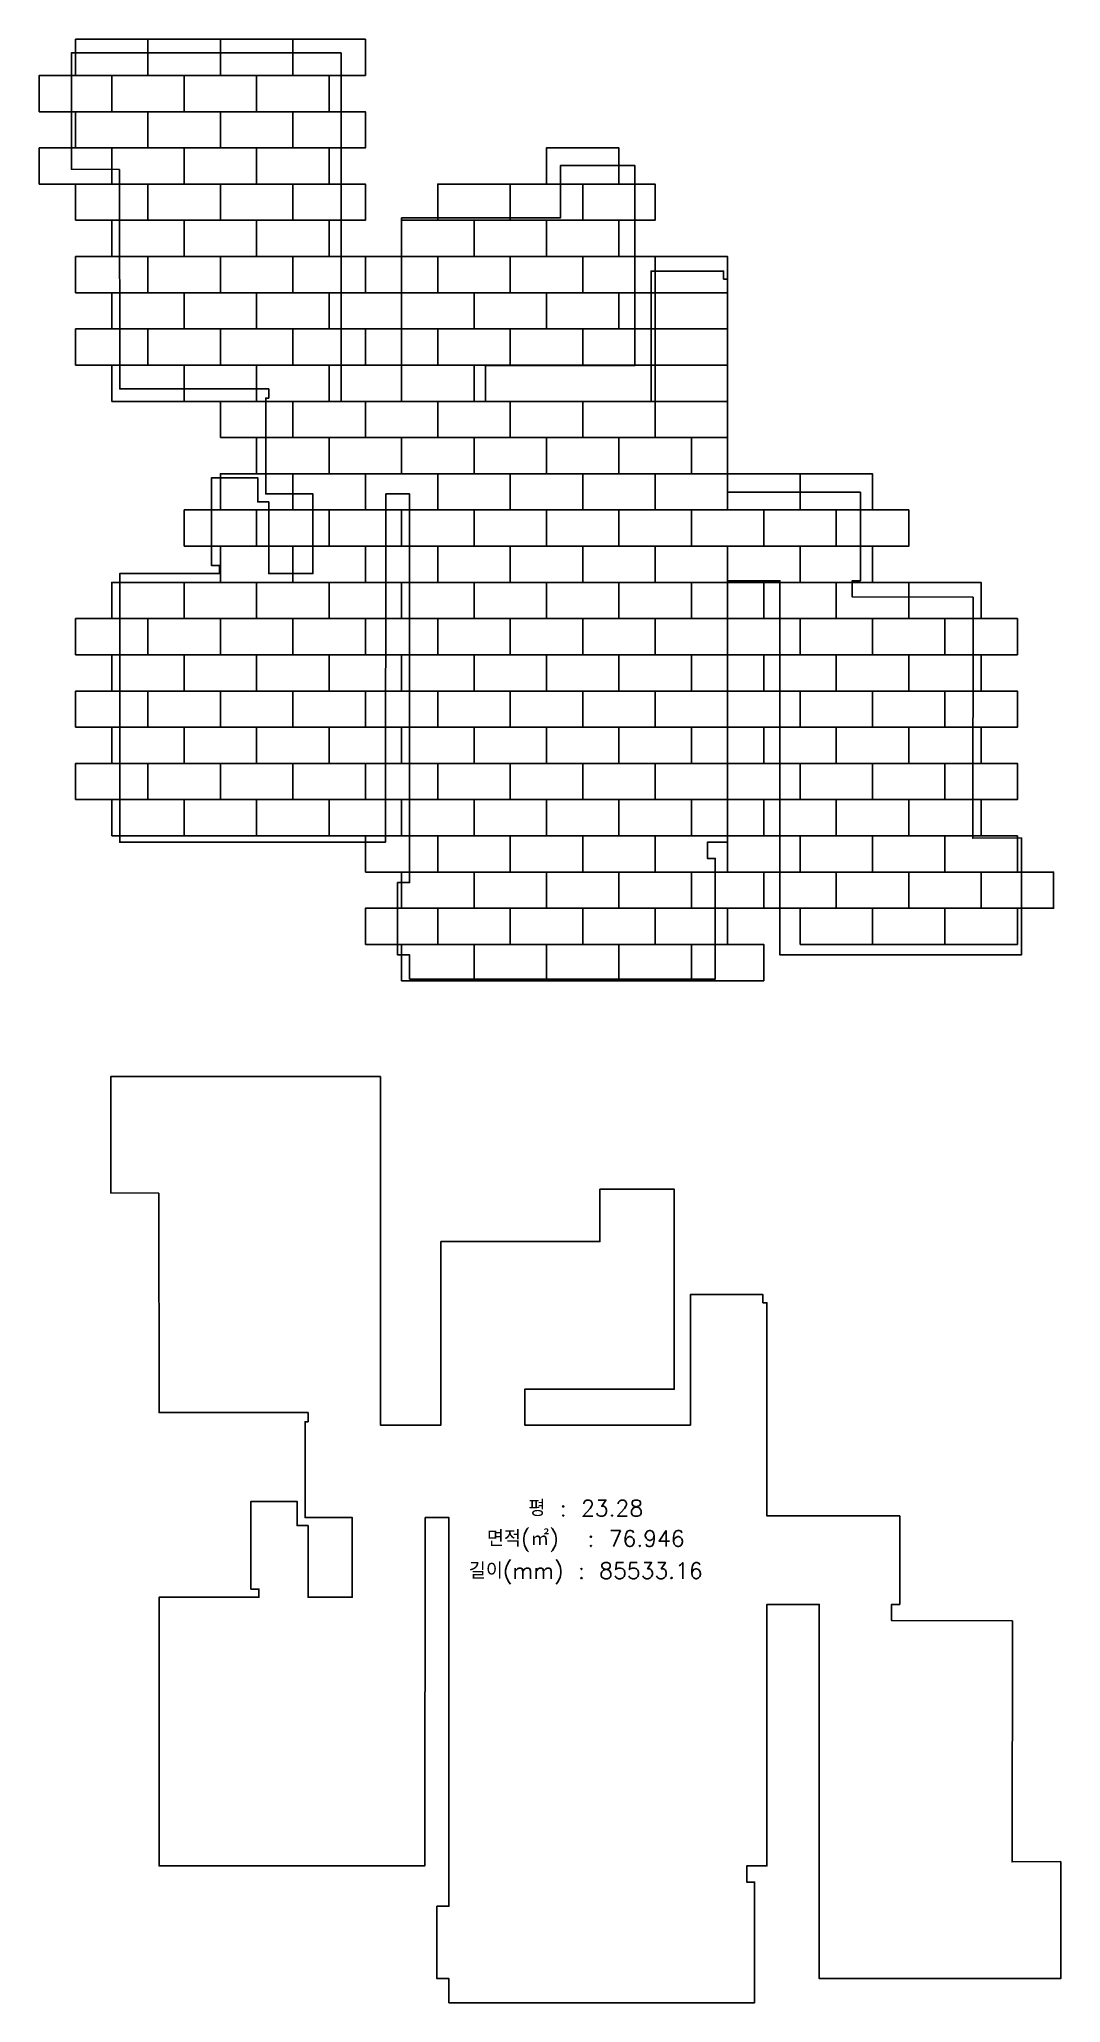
# Model space of a CAD drawing. Header units: inches. Extents: x -63256 to 33689, y -34490 to 100230.
# Drawn here: x -48885 to -36196, y -34490 to -10088 of the extents above; entities that cross this region are included whole.
import ezdxf
from ezdxf.enums import TextEntityAlignment as Align

# ---------------------------------------------------------------- set-up
doc = ezdxf.new("R2010")
doc.units = ezdxf.units.IN
doc.header["$LTSCALE"] = 100
doc.header["$MEASUREMENT"] = 0
doc.layers.add('03-WAL NEW', color=3, linetype='Continuous')
doc.layers.add('3.기호.계단선', color=30, linetype='Continuous')
doc.styles.get("Standard").update_dxf_attribs({"font": 'txt.shx', "bigfont": 'whgtxt.shx'})

msp = doc.modelspace()

# ---------------------------------------------------------------- texts
at = {"layer": '03-WAL NEW', "color": 7}
msp.add_text('평 : 23.28', height=200, dxfattribs=at).set_placement((-42096.1, -28335.1), align=Align.MIDDLE)
at = {"layer": '03-WAL NEW'}
for s, p in [('면적(㎡)  : 76.946', (-42096.1, -28735.1)), ('길이(mm) : 85533.16', (-42096.1, -29135.1))]:
    msp.add_text(s, height=200, dxfattribs=at).set_placement(p, align=Align.MIDDLE)

# ---------------------------------------------------------------- blocks, each defined once
blk = doc.blocks.new('safsdsafsd')
at = {"layer": '3.기호.계단선'}
blk.add_lwpolyline([(-39420, -13469), (-38520, -13469), (-38520, -13019), (-39420, -13019)], close=True, dxfattribs=at)

# ---------------------------------------------------------------- linework, layer by layer
at = {"layer": '03-WAL NEW'}
for points in [[(-45134.9, -10258.2), (-48484.9, -10258.2), (-48484.9, -11703.5), (-47889.6, -11708.2), (-47884.9, -14433.5), (-46035.2, -14433.5), (-46035.2, -14548.2), (-46071.9, -14548.2), (-46071.9, -15738.2), (-45484.9, -15738.2), (-45484.9, -16728.2), (-46034.9, -16728.2), (-46034.9, -15838.2), (-46171.9, -15838.2), (-46171.9, -15538.2), (-46744.9, -15538.2), (-46744.9, -16628.2), (-46644.9, -16628.2), (-46644.9, -16728.2), (-47884.9, -16728.2), (-47884.9, -20068.2), (-44584.9, -20068.2), (-44578.3, -15738.2), (-44284.9, -15738.2), (-44284.9, -20568.2), (-44434.9, -20568.2), (-44434.9, -21468.2), (-44284.9, -21468.2), (-44284.9, -21768.2), (-40487.6, -21768.2), (-40487.6, -20268.2), (-40584.9, -20268.2), (-40584.9, -20068.2), (-40334.9, -20068.2), (-40334.9, -16891.4), (-40334.9, -16818.2), (-39684.9, -16818.2), (-39684.9, -21468.2), (-36684.9, -21468.2), (-36684.9, -20013.5), (-37289.6, -20018.2), (-37284.9, -17022.9), (-38784.9, -17018.2), (-38784.9, -16818.2), (-38684.9, -16818.2), (-38684.9, -15718.2), (-40334.9, -15718.2), (-40334.9, -13068.2), (-40384.9, -13068.2), (-40384.9, -12968.2), (-41284.9, -12968.2), (-41284.9, -14588.2), (-43342.9, -14588.2), (-43342.9, -14142.9), (-41484.9, -14142.9), (-41484.9, -11658.2), (-42410.2, -11658.2), (-42410.2, -12308.2), (-44384.9, -12308.2), (-44384.9, -14588.2), (-45135.2, -14588.2), (-45135.2, -10258.2)], [(-44646.1, -22980.1), (-47996.1, -22980.1), (-47996.1, -24425.4), (-47400.8, -24430), (-47396.1, -27155.4), (-45546.4, -27155.4), (-45546.4, -27270.1), (-45583.1, -27270.1), (-45583.1, -28460.1), (-44996.1, -28460.1), (-44996.1, -29450.1), (-45546.1, -29450.1), (-45546.1, -28560.1), (-45683.1, -28560.1), (-45683.1, -28260.1), (-46256.1, -28260.1), (-46256.1, -29350.1), (-46156.1, -29350.1), (-46156.1, -29450.1), (-47396.1, -29450.1), (-47396.1, -32790.1), (-44096.1, -32790.1), (-44089.6, -28460.1), (-43796.1, -28460.1), (-43796.1, -33290.1), (-43946.1, -33290.1), (-43946.1, -34190.1), (-43796.1, -34190.1), (-43796.1, -34490.1), (-39998.8, -34490.1), (-39998.8, -32990.1), (-40096.1, -32990.1), (-40096.1, -32790.1), (-39846.1, -32790.1), (-39846.1, -29613.3), (-39846.1, -29540.1), (-39196.1, -29540.1), (-39196.1, -34190.1), (-36196.1, -34190.1), (-36196.1, -32735.4), (-36800.8, -32740.1), (-36796.1, -29744.7), (-38296.1, -29740.1), (-38296.1, -29540.1), (-38196.1, -29540.1), (-38196.1, -28440.1), (-39846.1, -28440.1), (-39846.1, -25790.1), (-39896.1, -25790.1), (-39896.1, -25690.1), (-40796.1, -25690.1), (-40796.1, -27310.1), (-42854.1, -27310.1), (-42854.1, -26864.7), (-40996.1, -26864.7), (-40996.1, -24380.1), (-41921.4, -24380.1), (-41921.4, -25030.1), (-43896.1, -25030.1), (-43896.1, -27310.1), (-44646.4, -27310.1), (-44646.4, -22980.1)]]:
    msp.add_lwpolyline(points, dxfattribs=at)

# ---------------------------------------------------------------- block references
for p in [(-9014.5, 2930.9), (-8114.5, 2930.9), (-7214.5, 2930.9), (-6314.5, 2930.9), (-9464.5, 2480.9), (-8564.5, 2480.9), (-7664.5, 2480.9), (-6764.5, 2480.9), (-9014.5, 2030.9), (-8114.5, 2030.9), (-7214.5, 2030.9), (-6314.5, 2030.9), (-9464.5, 1580.9), (-8564.5, 1580.9), (-7664.5, 1580.9), (-6764.5, 1580.9), (-3164.5, 1580.9), (-9014.5, 1130.9), (-8114.5, 1130.9), (-7214.5, 1130.9), (-6314.5, 1130.9), (-4514.5, 1130.9), (-3614.5, 1130.9), (-2714.5, 1130.9), (-8564.5, 680.9), (-7664.5, 680.9), (-6764.5, 680.9), (-4964.5, 680.9), (-4064.5, 680.9), (-3164.5, 680.9), (-9014.5, 230.9), (-8114.5, 230.9), (-7214.5, 230.9), (-6314.5, 230.9), (-5414.5, 230.9), (-4514.5, 230.9), (-3614.5, 230.9), (-2714.5, 230.9), (-1814.5, 230.9), (-8564.5, -219.1), (-7664.5, -219.1), (-6764.5, -219.1), (-4964.5, -219.1), (-4064.5, -219.1), (-3164.5, -219.1), (-1814.5, -219.1), (-9014.5, -669.1), (-8114.5, -669.1), (-7214.5, -669.1), (-6314.5, -669.1), (-5414.5, -669.1), (-4514.5, -669.1), (-3614.5, -669.1), (-2714.5, -669.1), (-1814.5, -669.1), (-8564.5, -1119.1), (-7664.5, -1119.1), (-6764.5, -1119.1), (-4964.5, -1119.1), (-1814.5, -1119.1), (-7214.5, -1569.1), (-6314.5, -1569.1), (-5414.5, -1569.1), (-4514.5, -1569.1), (-3614.5, -1569.1), (-2714.5, -1569.1), (-1814.5, -1569.1), (-6764.5, -2019.1), (-5864.5, -2019.1), (-4964.5, -2019.1), (-4064.5, -2019.1), (-3164.5, -2019.1), (-2264.5, -2019.1), (-7214.5, -2469.1), (-6314.5, -2469.1), (-5414.5, -2469.1), (-4514.5, -2469.1), (-3614.5, -2469.1), (-2714.5, -2469.1), (-1814.5, -2469.1), (-914.5, -2469.1), (-14.5, -2469.1), (-7664.5, -2919.1), (-5864.5, -2919.1), (-4964.5, -2919.1), (-4064.5, -2919.1), (-3164.5, -2919.1), (-2264.5, -2919.1), (-1364.5, -2919.1), (-464.5, -2919.1), (435.5, -2919.1), (-7214.5, -3369.1), (-6314.5, -3369.1), (-5414.5, -3369.1), (-4514.5, -3369.1), (-3614.5, -3369.1), (-2714.5, -3369.1), (-1814.5, -3369.1), (-914.5, -3369.1), (-14.5, -3369.1), (-8564.5, -3819.1), (-7664.5, -3819.1), (-6764.5, -3819.1), (-5864.5, -3819.1), (-4964.5, -3819.1), (-4064.5, -3819.1), (-3164.5, -3819.1), (-2264.5, -3819.1), (-1364.5, -3819.1), (-464.5, -3819.1), (435.5, -3819.1), (1335.5, -3819.1), (-9014.5, -4269.1), (-8114.5, -4269.1), (-7214.5, -4269.1), (-6314.5, -4269.1), (-5414.5, -4269.1), (-4514.5, -4269.1), (-3614.5, -4269.1), (-2714.5, -4269.1), (-1814.5, -4269.1), (-14.5, -4269.1), (885.5, -4269.1), (1785.5, -4269.1), (-8564.5, -4719.1), (-7664.5, -4719.1), (-6764.5, -4719.1), (-5864.5, -4719.1), (-4964.5, -4719.1), (-4064.5, -4719.1), (-3164.5, -4719.1), (-2264.5, -4719.1), (-1364.5, -4719.1), (-464.5, -4719.1), (435.5, -4719.1), (1335.5, -4719.1), (-9014.5, -5169.1), (-8114.5, -5169.1), (-7214.5, -5169.1), (-6314.5, -5169.1), (-5414.5, -5169.1), (-4514.5, -5169.1), (-3614.5, -5169.1), (-2714.5, -5169.1), (-1814.5, -5169.1), (-14.5, -5169.1), (885.5, -5169.1), (1785.5, -5169.1), (-8564.5, -5619.1), (-7664.5, -5619.1), (-6764.5, -5619.1), (-5864.5, -5619.1), (-4964.5, -5619.1), (-4064.5, -5619.1), (-3164.5, -5619.1), (-2264.5, -5619.1), (-1364.5, -5619.1), (-464.5, -5619.1), (435.5, -5619.1), (1335.5, -5619.1), (-9014.5, -6069.1), (-8114.5, -6069.1), (-7214.5, -6069.1), (-6314.5, -6069.1), (-5414.5, -6069.1), (-4514.5, -6069.1), (-3614.5, -6069.1), (-2714.5, -6069.1), (-1814.5, -6069.1), (-14.5, -6069.1), (885.5, -6069.1), (1785.5, -6069.1), (-8564.5, -6519.1), (-7664.5, -6519.1), (-6764.5, -6519.1), (-5864.5, -6519.1), (-4964.5, -6519.1), (-4064.5, -6519.1), (-3164.5, -6519.1), (-2264.5, -6519.1), (-1364.5, -6519.1), (-464.5, -6519.1), (435.5, -6519.1), (1335.5, -6519.1), (-5414.5, -6969.1), (-4514.5, -6969.1), (-3614.5, -6969.1), (-2714.5, -6969.1), (-1814.5, -6969.1), (-14.5, -6969.1), (885.5, -6969.1), (1785.5, -6969.1), (-4964.5, -7419.1), (-4064.5, -7419.1), (-3164.5, -7419.1), (-2264.5, -7419.1), (-1364.5, -7419.1), (-464.5, -7419.1), (435.5, -7419.1), (1335.5, -7419.1), (2235.5, -7419.1), (-5414.5, -7869.1), (-4514.5, -7869.1), (-3614.5, -7869.1), (-2714.5, -7869.1), (-1814.5, -7869.1), (-14.5, -7869.1), (885.5, -7869.1), (1785.5, -7869.1), (-4964.5, -8319.1), (-4064.5, -8319.1), (-3164.5, -8319.1), (-2264.5, -8319.1), (-1364.5, -8319.1)]:
    msp.add_blockref('safsdsafsd', p, dxfattribs=at)

msp.set_redraw_order([(e.dxf.handle, doc.entitydb.next_handle()) for e in msp.query("TEXT MTEXT ATTDEF DIMENSION ARC_DIMENSION")])  # texts and dimensions are drawn at this point

doc.saveas('drawing.dxf')
